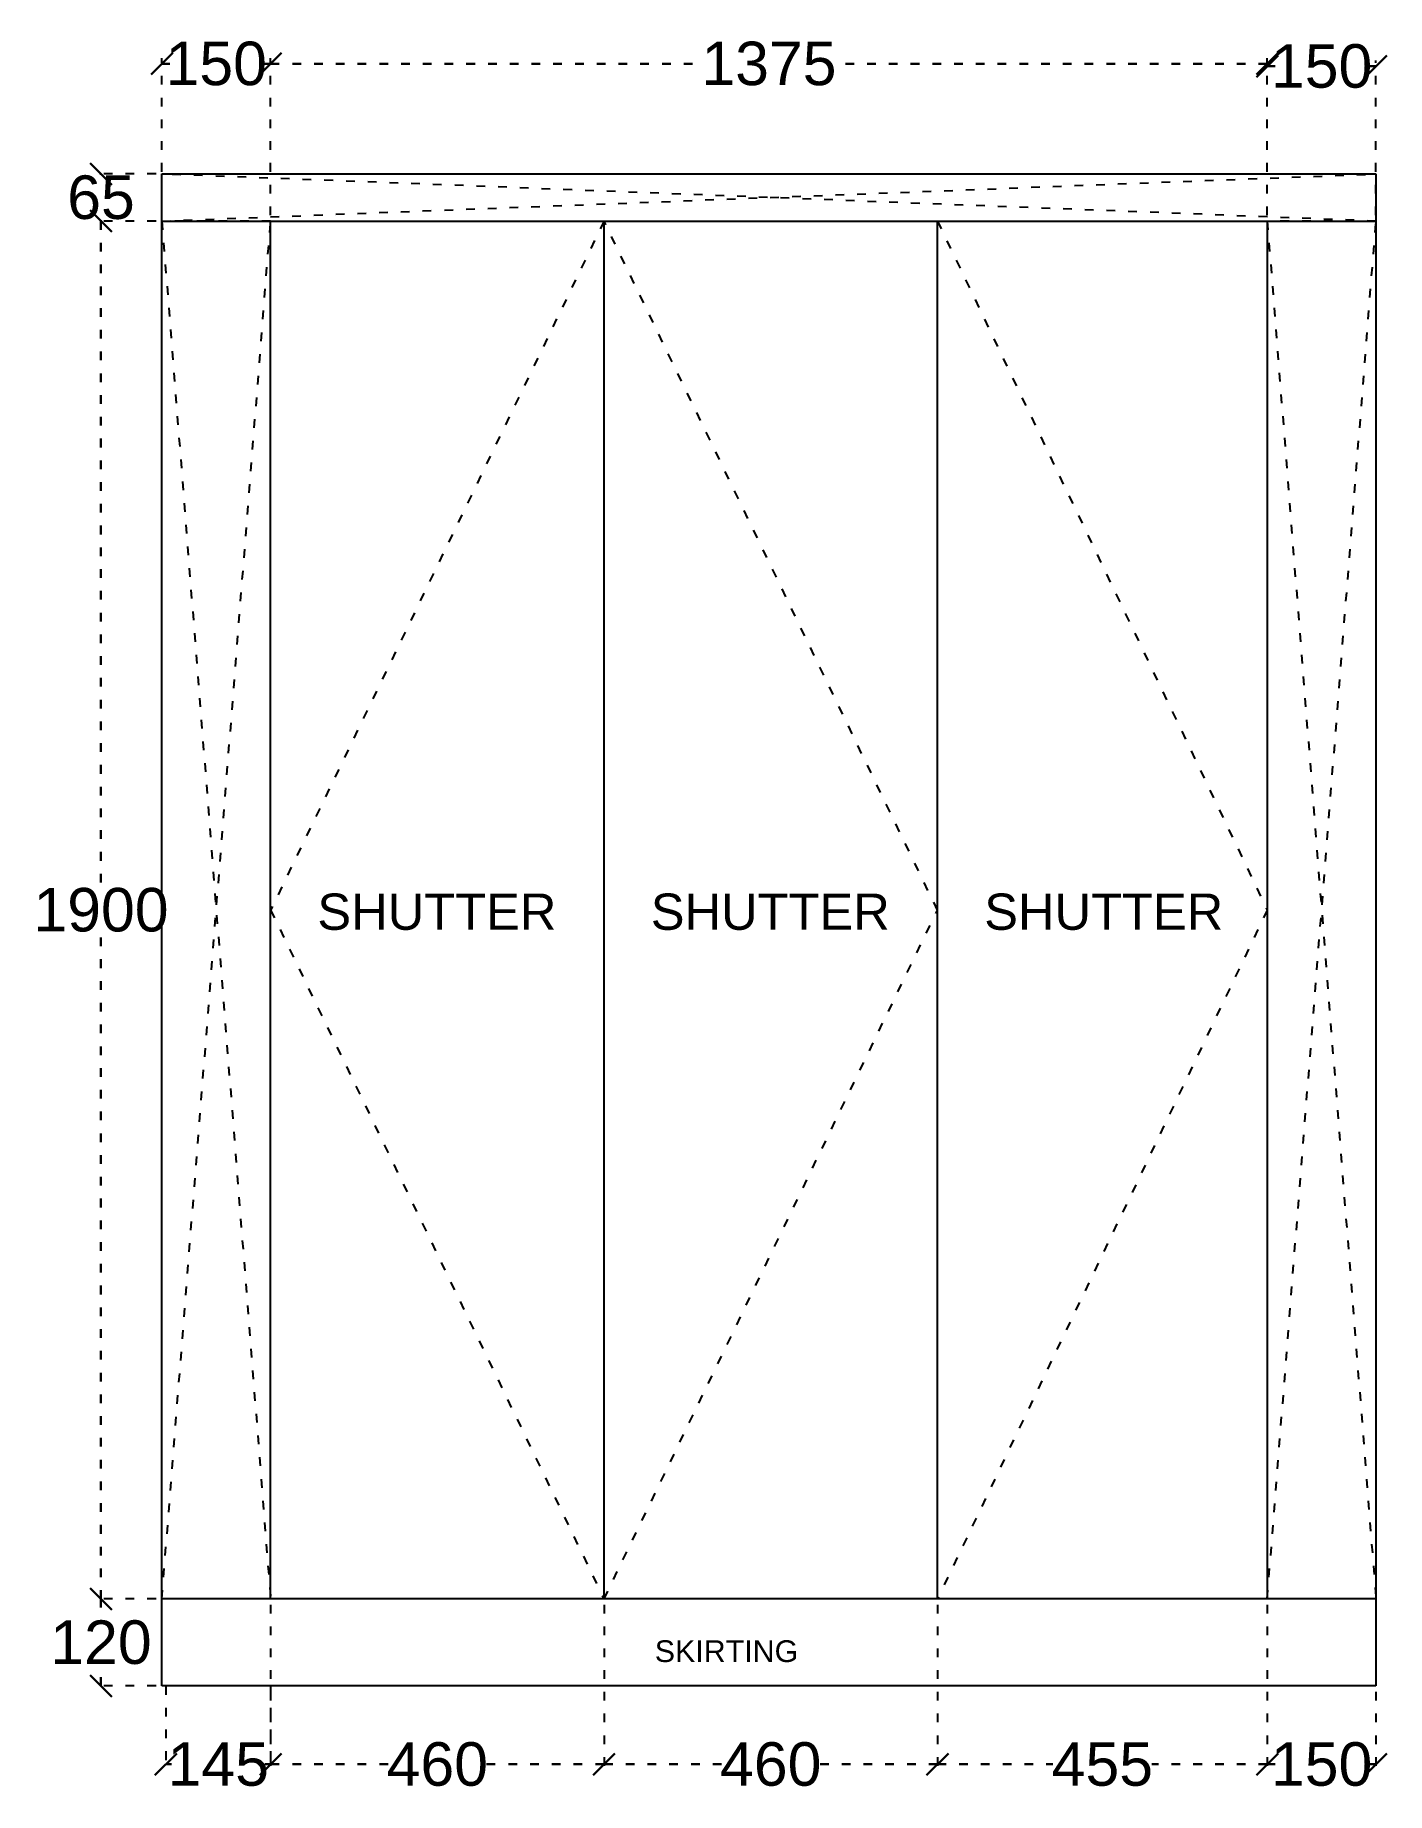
# Model space of a CAD drawing. Header units: millimetres. Extents: x 220712 to 1505573, y -354410 to 241923.
# Drawn here: x 309385 to 311250, y 118924 to 121348 of the extents above; entities that cross this region are included whole.
import ezdxf

# ---------------------------------------------------------------- set-up
doc = ezdxf.new("R2010")
doc.units = ezdxf.units.MM
doc.header["$MEASUREMENT"] = 0
doc.linetypes.add('ACAD_ISO03W100', pattern=[30, 12, -18])
doc.layers.add('Walls', color=253, linetype='Continuous')
doc.styles.get("Standard").update_dxf_attribs({"font": 'arial.ttf'})
doc.dimstyles.get("Standard").update_dxf_attribs({"dimtxt": 60, "dimasz": 30, "dimexe": 7.75, "dimexo": 8.13, "dimgap": 0.63, "dimtad": 0, "dimtih": 1, "dimtoh": 1, "dimdec": 0, "dimzin": 0, "dimtxsty": 'Standard', "dimblk": 'OBLIQUE', "dimcen": 2.25, "dimclrd": 1, "dimclre": 1, "dimclrt": 1, "dimadec": 0, "dimazin": 0, "dimtfac": 1, "dimtdec": 0, "dimtofl": 0, "dimtmove": 0, "dimatfit": 3, "dimfxl": 1, "dimtolj": 1, "dimtzin": 0, "dimlwd": 30, "dimarcsym": 0})

msp = doc.modelspace()

# ---------------------------------------------------------------- texts
at = {"color": 7, "char_height": 50, "attachment_point": 3}
for insert in [(310104.3, 120164.2), (310564.3, 120164.2), (311024.3, 120164.2)]:
    msp.add_mtext_dynamic_manual_height_columns('SHUTTER', width=300.775, gutter_width=1213, heights=[0], dxfattribs=dict(at, insert=insert))
at = {"color": 18, "true_color": 0x000000, "insert": (310240, 119134.5), "char_height": 30, "attachment_point": 1}
msp.add_mtext_dynamic_manual_height_columns('SKIRTING', width=2764.543, gutter_width=1, heights=[238.1], dxfattribs=at)

# ---------------------------------------------------------------- blocks, each defined once
blk = doc.blocks.new('_Oblique')
at = {"color": 0, "linetype": 'ByBlock', "lineweight": -2}
blk.add_line((-0.5, -0.5), (0.5, 0.5), dxfattribs=at)
blk = doc.blocks.new('*D2023')
at = {"layer": 'Defpoints', "color": 0, "linetype": 'ACAD_ISO03W100', "lineweight": -2, "transparency": 16777216}
for p in [(309560, 119191.5), (309476, 119071.5), (309560, 119071.5)]:
    blk.add_point(p, dxfattribs=at)
at = {"layer": 'Walls', "color": 1, "linetype": 'ACAD_ISO03W100', "lineweight": -2, "transparency": 16777216}
for p, q in [((309551.9, 119191.5), (309468.3, 119191.5)), ((309551.9, 119071.5), (309468.3, 119071.5))]:
    blk.add_line(p, q, dxfattribs=at)
at = {"layer": 'Walls', "color": 1, "linetype": 'ACAD_ISO03W100', "lineweight": 30, "transparency": 16777216}
for p, q in [((309476, 119191.5), (309476, 119162.8)), ((309476, 119071.5), (309476, 119100.2))]:
    blk.add_line(p, q, dxfattribs=at)
at = {"layer": 'Walls', "color": 1, "linetype": 'ACAD_ISO03W100', "lineweight": 30, "transparency": 16777216, "xscale": 30, "yscale": 30, "zscale": 30}
for p, rotation in [((309476, 119191.5), 90), ((309476, 119071.5), 270)]:
    blk.add_blockref('_Oblique', p, dxfattribs=dict(at, rotation=rotation))
at = {"layer": 'Walls', "color": 1, "linetype": 'ACAD_ISO03W100', "lineweight": -2, "transparency": 16777216, "insert": (309476, 119131.5), "char_height": 60, "attachment_point": 5}
blk.add_mtext('\\A1;120', dxfattribs=at)
blk = doc.blocks.new('*D2024')
at = {"layer": 'Defpoints', "color": 0, "linetype": 'ACAD_ISO03W100', "lineweight": -2, "transparency": 16777216}
for p in [(309560, 121091.5), (309476, 119191.5), (309560, 119191.5)]:
    blk.add_point(p, dxfattribs=at)
at = {"layer": 'Walls', "color": 1, "linetype": 'ACAD_ISO03W100', "lineweight": -2, "transparency": 16777216}
for p, q in [((309551.9, 121091.5), (309468.3, 121091.5)), ((309551.9, 119191.5), (309468.3, 119191.5))]:
    blk.add_line(p, q, dxfattribs=at)
at = {"layer": 'Walls', "color": 1, "linetype": 'ACAD_ISO03W100', "lineweight": 30, "transparency": 16777216}
for p, q in [((309476, 121091.5), (309476, 120172.8)), ((309476, 119191.5), (309476, 120110.2))]:
    blk.add_line(p, q, dxfattribs=at)
at = {"layer": 'Walls', "color": 1, "linetype": 'ACAD_ISO03W100', "lineweight": 30, "transparency": 16777216, "xscale": 30, "yscale": 30, "zscale": 30}
for p, rotation in [((309476, 121091.5), 90), ((309476, 119191.5), 270)]:
    blk.add_blockref('_Oblique', p, dxfattribs=dict(at, rotation=rotation))
at = {"layer": 'Walls', "color": 1, "linetype": 'ACAD_ISO03W100', "lineweight": -2, "transparency": 16777216, "insert": (309476, 120141.5), "char_height": 60, "attachment_point": 5}
blk.add_mtext('\\A1;1900', dxfattribs=at)
blk = doc.blocks.new('*D2025')
at = {"layer": 'Defpoints', "color": 0, "linetype": 'ACAD_ISO03W100', "lineweight": -2, "transparency": 16777216}
for p in [(309476, 121156.5), (309560, 121156.5), (309560, 121091.5)]:
    blk.add_point(p, dxfattribs=at)
at = {"layer": 'Walls', "color": 1, "linetype": 'ACAD_ISO03W100', "lineweight": -2, "transparency": 16777216}
for p, q in [((309551.9, 121156.5), (309468.3, 121156.5)), ((309551.9, 121091.5), (309468.3, 121091.5))]:
    blk.add_line(p, q, dxfattribs=at)
at = {"layer": 'Walls', "color": 1, "linetype": 'ACAD_ISO03W100', "lineweight": 30, "transparency": 16777216}
for p, q in [((309476, 121156.5), (309476, 121155.3)), ((309476, 121091.5), (309476, 121092.7))]:
    blk.add_line(p, q, dxfattribs=at)
at = {"layer": 'Walls', "color": 1, "linetype": 'ACAD_ISO03W100', "lineweight": 30, "transparency": 16777216, "xscale": 30, "yscale": 30, "zscale": 30}
for p, rotation in [((309476, 121156.5), 90), ((309476, 121091.5), 270)]:
    blk.add_blockref('_Oblique', p, dxfattribs=dict(at, rotation=rotation))
at = {"layer": 'Walls', "color": 1, "linetype": 'ACAD_ISO03W100', "lineweight": -2, "transparency": 16777216, "insert": (309476, 121124), "char_height": 60, "attachment_point": 5}
blk.add_mtext('\\A1;65', dxfattribs=at)
blk = doc.blocks.new('*D2026')
at = {"layer": 'Defpoints', "color": 0, "linetype": 'ACAD_ISO03W100', "lineweight": -2, "transparency": 16777216}
for p in [(309560, 121308.5), (309560, 121091.5), (309710, 121091.5)]:
    blk.add_point(p, dxfattribs=at)
at = {"layer": 'Walls', "color": 1, "linetype": 'ACAD_ISO03W100', "lineweight": -2, "transparency": 16777216}
for p, q in [((309560, 121099.6), (309560, 121316.2)), ((309710, 121099.6), (309710, 121316.2))]:
    blk.add_line(p, q, dxfattribs=at)
at = {"layer": 'Walls', "color": 1, "linetype": 'ACAD_ISO03W100', "lineweight": 30, "transparency": 16777216}
for p, q in [((309560, 121308.5), (309571, 121308.5)), ((309710, 121308.5), (309699, 121308.5))]:
    blk.add_line(p, q, dxfattribs=at)
at = {"layer": 'Walls', "color": 1, "linetype": 'ACAD_ISO03W100', "lineweight": 30, "transparency": 16777216, "xscale": 30, "yscale": 30, "zscale": 30, "rotation": 180}
blk.add_blockref('_Oblique', (309560, 121308.5), dxfattribs=at)
at = {"layer": 'Walls', "color": 1, "linetype": 'ACAD_ISO03W100', "lineweight": 30, "transparency": 16777216, "xscale": 30, "yscale": 30, "zscale": 30}
blk.add_blockref('_Oblique', (309710, 121308.5), dxfattribs=at)
at = {"layer": 'Walls', "color": 1, "linetype": 'ACAD_ISO03W100', "lineweight": -2, "transparency": 16777216, "insert": (309635, 121308.5), "char_height": 60, "attachment_point": 5}
blk.add_mtext('\\A1;150', dxfattribs=at)
blk = doc.blocks.new('*D2027')
at = {"layer": 'Defpoints', "color": 0, "linetype": 'ACAD_ISO03W100', "lineweight": -2, "transparency": 16777216}
for p in [(311085, 121308.5), (309710, 121091.5), (311085, 121091.5)]:
    blk.add_point(p, dxfattribs=at)
at = {"layer": 'Walls', "color": 1, "linetype": 'ACAD_ISO03W100', "lineweight": -2, "transparency": 16777216}
for p, q in [((309710, 121099.6), (309710, 121316.2)), ((311085, 121099.6), (311085, 121316.2))]:
    blk.add_line(p, q, dxfattribs=at)
at = {"layer": 'Walls', "color": 1, "linetype": 'ACAD_ISO03W100', "lineweight": 30, "transparency": 16777216}
for p, q in [((309710, 121308.5), (310309.9, 121308.5)), ((311085, 121308.5), (310485.1, 121308.5))]:
    blk.add_line(p, q, dxfattribs=at)
at = {"layer": 'Walls', "color": 1, "linetype": 'ACAD_ISO03W100', "lineweight": 30, "transparency": 16777216, "xscale": 30, "yscale": 30, "zscale": 30, "rotation": 180}
blk.add_blockref('_Oblique', (309710, 121308.5), dxfattribs=at)
at = {"layer": 'Walls', "color": 1, "linetype": 'ACAD_ISO03W100', "lineweight": 30, "transparency": 16777216, "xscale": 30, "yscale": 30, "zscale": 30}
blk.add_blockref('_Oblique', (311085, 121308.5), dxfattribs=at)
at = {"layer": 'Walls', "color": 1, "linetype": 'ACAD_ISO03W100', "lineweight": -2, "transparency": 16777216, "insert": (310397.5, 121308.5), "char_height": 60, "attachment_point": 5}
blk.add_mtext('\\A1;1375', dxfattribs=at)
blk = doc.blocks.new('*D2028')
at = {"layer": 'Defpoints', "color": 0, "linetype": 'ACAD_ISO03W100', "lineweight": -2, "transparency": 16777216}
for p in [(311235, 121305), (311085, 121091.5), (311235, 121091.5)]:
    blk.add_point(p, dxfattribs=at)
at = {"layer": 'Walls', "color": 1, "linetype": 'ACAD_ISO03W100', "lineweight": -2, "transparency": 16777216}
for p, q in [((311085, 121099.6), (311085, 121312.8)), ((311235, 121099.6), (311235, 121312.8))]:
    blk.add_line(p, q, dxfattribs=at)
at = {"layer": 'Walls', "color": 1, "linetype": 'ACAD_ISO03W100', "lineweight": 30, "transparency": 16777216}
for p, q in [((311085, 121305), (311096, 121305)), ((311235, 121305), (311224, 121305))]:
    blk.add_line(p, q, dxfattribs=at)
at = {"layer": 'Walls', "color": 1, "linetype": 'ACAD_ISO03W100', "lineweight": 30, "transparency": 16777216, "xscale": 30, "yscale": 30, "zscale": 30, "rotation": 180}
blk.add_blockref('_Oblique', (311085, 121305), dxfattribs=at)
at = {"layer": 'Walls', "color": 1, "linetype": 'ACAD_ISO03W100', "lineweight": 30, "transparency": 16777216, "xscale": 30, "yscale": 30, "zscale": 30}
blk.add_blockref('_Oblique', (311235, 121305), dxfattribs=at)
at = {"layer": 'Walls', "color": 1, "linetype": 'ACAD_ISO03W100', "lineweight": -2, "transparency": 16777216, "insert": (311160, 121305), "char_height": 60, "attachment_point": 5}
blk.add_mtext('\\A1;150', dxfattribs=at)
blk = doc.blocks.new('*D2029')
at = {"layer": 'Defpoints', "color": 0, "linetype": 'ACAD_ISO03W100', "lineweight": -2, "transparency": 16777216}
for p in [(309710, 119191.5), (310170, 119191.5), (310170, 118963.5)]:
    blk.add_point(p, dxfattribs=at)
at = {"layer": 'Walls', "color": 1, "linetype": 'ACAD_ISO03W100', "lineweight": -2, "transparency": 16777216}
for p, q in [((309710, 119183.4), (309710, 118955.8)), ((310170, 119183.4), (310170, 118955.8))]:
    blk.add_line(p, q, dxfattribs=at)
at = {"layer": 'Walls', "color": 1, "linetype": 'ACAD_ISO03W100', "lineweight": 30, "transparency": 16777216}
for p, q in [((309710, 118963.5), (309872, 118963.5)), ((310170, 118963.5), (310008, 118963.5))]:
    blk.add_line(p, q, dxfattribs=at)
at = {"layer": 'Walls', "color": 1, "linetype": 'ACAD_ISO03W100', "lineweight": 30, "transparency": 16777216, "xscale": 30, "yscale": 30, "zscale": 30, "rotation": 180}
blk.add_blockref('_Oblique', (309710, 118963.5), dxfattribs=at)
at = {"layer": 'Walls', "color": 1, "linetype": 'ACAD_ISO03W100', "lineweight": 30, "transparency": 16777216, "xscale": 30, "yscale": 30, "zscale": 30}
blk.add_blockref('_Oblique', (310170, 118963.5), dxfattribs=at)
at = {"layer": 'Walls', "color": 1, "linetype": 'ACAD_ISO03W100', "lineweight": -2, "transparency": 16777216, "insert": (309940, 118963.5), "char_height": 60, "attachment_point": 5}
blk.add_mtext('\\A1;460', dxfattribs=at)
blk = doc.blocks.new('*D2030')
at = {"layer": 'Defpoints', "color": 0, "linetype": 'ACAD_ISO03W100', "lineweight": -2, "transparency": 16777216}
for p in [(310170, 119191.5), (310630, 119191.5), (310630, 118963.5)]:
    blk.add_point(p, dxfattribs=at)
at = {"layer": 'Walls', "color": 1, "linetype": 'ACAD_ISO03W100', "lineweight": -2, "transparency": 16777216}
for p, q in [((310170, 119183.4), (310170, 118955.8)), ((310630, 119183.4), (310630, 118955.8))]:
    blk.add_line(p, q, dxfattribs=at)
at = {"layer": 'Walls', "color": 1, "linetype": 'ACAD_ISO03W100', "lineweight": 30, "transparency": 16777216}
for p, q in [((310170, 118963.5), (310332, 118963.5)), ((310630, 118963.5), (310468, 118963.5))]:
    blk.add_line(p, q, dxfattribs=at)
at = {"layer": 'Walls', "color": 1, "linetype": 'ACAD_ISO03W100', "lineweight": 30, "transparency": 16777216, "xscale": 30, "yscale": 30, "zscale": 30, "rotation": 180}
blk.add_blockref('_Oblique', (310170, 118963.5), dxfattribs=at)
at = {"layer": 'Walls', "color": 1, "linetype": 'ACAD_ISO03W100', "lineweight": 30, "transparency": 16777216, "xscale": 30, "yscale": 30, "zscale": 30}
blk.add_blockref('_Oblique', (310630, 118963.5), dxfattribs=at)
at = {"layer": 'Walls', "color": 1, "linetype": 'ACAD_ISO03W100', "lineweight": -2, "transparency": 16777216, "insert": (310400, 118963.5), "char_height": 60, "attachment_point": 5}
blk.add_mtext('\\A1;460', dxfattribs=at)
blk = doc.blocks.new('*D2031')
at = {"layer": 'Defpoints', "color": 0, "linetype": 'ACAD_ISO03W100', "lineweight": -2, "transparency": 16777216}
for p in [(310630, 119191.5), (311085, 119191.5), (311085, 118963.5)]:
    blk.add_point(p, dxfattribs=at)
at = {"layer": 'Walls', "color": 1, "linetype": 'ACAD_ISO03W100', "lineweight": -2, "transparency": 16777216}
for p, q in [((310630, 119183.4), (310630, 118955.8)), ((311085, 119183.4), (311085, 118955.8))]:
    blk.add_line(p, q, dxfattribs=at)
at = {"layer": 'Walls', "color": 1, "linetype": 'ACAD_ISO03W100', "lineweight": 30, "transparency": 16777216}
for p, q in [((310630, 118963.5), (310789.2, 118963.5)), ((311085, 118963.5), (310925.8, 118963.5))]:
    blk.add_line(p, q, dxfattribs=at)
at = {"layer": 'Walls', "color": 1, "linetype": 'ACAD_ISO03W100', "lineweight": 30, "transparency": 16777216, "xscale": 30, "yscale": 30, "zscale": 30, "rotation": 180}
blk.add_blockref('_Oblique', (310630, 118963.5), dxfattribs=at)
at = {"layer": 'Walls', "color": 1, "linetype": 'ACAD_ISO03W100', "lineweight": 30, "transparency": 16777216, "xscale": 30, "yscale": 30, "zscale": 30}
blk.add_blockref('_Oblique', (311085, 118963.5), dxfattribs=at)
at = {"layer": 'Walls', "color": 1, "linetype": 'ACAD_ISO03W100', "lineweight": -2, "transparency": 16777216, "insert": (310857.5, 118963.5), "char_height": 60, "attachment_point": 5}
blk.add_mtext('\\A1;455', dxfattribs=at)
blk = doc.blocks.new('*D2032')
at = {"layer": 'Defpoints', "color": 0, "linetype": 'ACAD_ISO03W100', "lineweight": -2, "transparency": 16777216}
for p in [(311085, 119191.5), (311235, 119191.5), (311085, 118963.5)]:
    blk.add_point(p, dxfattribs=at)
at = {"layer": 'Walls', "color": 1, "linetype": 'ACAD_ISO03W100', "lineweight": -2, "transparency": 16777216}
for p, q in [((311085, 119183.4), (311085, 118955.8)), ((311235, 119183.4), (311235, 118955.8))]:
    blk.add_line(p, q, dxfattribs=at)
at = {"layer": 'Walls', "color": 1, "linetype": 'ACAD_ISO03W100', "lineweight": 30, "transparency": 16777216}
for p, q in [((311085, 118963.5), (311096, 118963.5)), ((311235, 118963.5), (311224, 118963.5))]:
    blk.add_line(p, q, dxfattribs=at)
at = {"layer": 'Walls', "color": 1, "linetype": 'ACAD_ISO03W100', "lineweight": 30, "transparency": 16777216, "xscale": 30, "yscale": 30, "zscale": 30, "rotation": 180}
blk.add_blockref('_Oblique', (311085, 118963.5), dxfattribs=at)
at = {"layer": 'Walls', "color": 1, "linetype": 'ACAD_ISO03W100', "lineweight": 30, "transparency": 16777216, "xscale": 30, "yscale": 30, "zscale": 30}
blk.add_blockref('_Oblique', (311235, 118963.5), dxfattribs=at)
at = {"layer": 'Walls', "color": 1, "linetype": 'ACAD_ISO03W100', "lineweight": -2, "transparency": 16777216, "insert": (311160, 118963.5), "char_height": 60, "attachment_point": 5}
blk.add_mtext('\\A1;150', dxfattribs=at)
blk = doc.blocks.new('*D2033')
at = {"layer": 'Defpoints', "color": 0, "linetype": 'ACAD_ISO03W100', "lineweight": -2, "transparency": 16777216}
for p in [(309565.5, 119079.5), (309710, 119079.5), (309710, 118963.5)]:
    blk.add_point(p, dxfattribs=at)
at = {"layer": 'Walls', "color": 1, "linetype": 'ACAD_ISO03W100', "lineweight": -2, "transparency": 16777216}
for p, q in [((309565.5, 119071.4), (309565.5, 118955.8)), ((309710, 119071.4), (309710, 118955.8))]:
    blk.add_line(p, q, dxfattribs=at)
at = {"layer": 'Walls', "color": 1, "linetype": 'ACAD_ISO03W100', "lineweight": 30, "transparency": 16777216}
for p, q in [((309565.5, 118963.5), (309573.4, 118963.5)), ((309710, 118963.5), (309702.1, 118963.5))]:
    blk.add_line(p, q, dxfattribs=at)
at = {"layer": 'Walls', "color": 1, "linetype": 'ACAD_ISO03W100', "lineweight": 30, "transparency": 16777216, "xscale": 30, "yscale": 30, "zscale": 30, "rotation": 180}
blk.add_blockref('_Oblique', (309565.5, 118963.5), dxfattribs=at)
at = {"layer": 'Walls', "color": 1, "linetype": 'ACAD_ISO03W100', "lineweight": 30, "transparency": 16777216, "xscale": 30, "yscale": 30, "zscale": 30}
blk.add_blockref('_Oblique', (309710, 118963.5), dxfattribs=at)
at = {"layer": 'Walls', "color": 1, "linetype": 'ACAD_ISO03W100', "lineweight": -2, "transparency": 16777216, "insert": (309637.8, 118963.5), "char_height": 60, "attachment_point": 5}
blk.add_mtext('\\A1;145', dxfattribs=at)

# ---------------------------------------------------------------- dimensions: what is measured, and where the dimension line sits
at = {"layer": 'Walls', "color": 240, "linetype": 'ACAD_ISO03W100', "lineweight": -2, "true_color": 0xed1f24}
for base, p1, p2, picture, middle in [((309560, 121308.5), (309710, 121091.5), (309560, 121091.5), '*D2026', (309635, 121308.5)), ((311085, 121308.5), (309710, 121091.5), (311085, 121091.5), '*D2027', (310397.5, 121308.5)), ((311235, 121305), (311085, 121091.5), (311235, 121091.5), '*D2028', (311160, 121305)), ((310170, 118963.5), (309710, 119191.5), (310170, 119191.5), '*D2029', (309940, 118963.5)), ((310630, 118963.5), (310170, 119191.5), (310630, 119191.5), '*D2030', (310400, 118963.5)), ((311085, 118963.5), (310630, 119191.5), (311085, 119191.5), '*D2031', (310857.5, 118963.5)), ((311085, 118963.5), (311235, 119191.5), (311085, 119191.5), '*D2032', (311160, 118963.5)), ((309710, 118963.5), (309565.5, 119079.5), (309710, 119079.5), '*D2033', (309637.75, 118963.5))]:
    dim = msp.add_linear_dim(base=base, p1=p1, p2=p2, dimstyle='Standard', dxfattribs=at)
    dim.commit()
    dim.dimension.update_dxf_attribs({"geometry": picture, "text_midpoint": middle})
for base, p1, p2, picture, middle in [((309476, 121156.5), (309560, 121091.5), (309560, 121156.5), '*D2025', (309476, 121124)), ((309476, 119191.5), (309560, 121091.5), (309560, 119191.5), '*D2024', (309476, 120141.5)), ((309476, 119071.5), (309560, 119191.5), (309560, 119071.5), '*D2023', (309476, 119131.5))]:
    dim = msp.add_linear_dim(base=base, p1=p1, p2=p2, angle=90, dimstyle='Standard', dxfattribs=at)
    dim.commit()
    dim.dimension.update_dxf_attribs({"geometry": picture, "text_midpoint": middle})

# ---------------------------------------------------------------- linework, layer by layer
at = {"layer": 'Walls', "color": 18, "lineweight": -2, "true_color": 0x000000}
for p, q in [((309560, 121156.5), (311235, 121156.5)), ((309560, 119071.5), (309560, 121156.5)), ((311235, 121156.5), (311235, 119071.5)), ((309560, 121091.5), (311235, 121091.5)), ((309710, 119191.5), (309710, 121091.5)), ((310170, 119191.5), (310170, 121091.5)), ((310630, 119191.5), (310630, 121091.5)), ((311085, 121091.5), (311085, 119191.5)), ((311235, 119191.5), (309560, 119191.5)), ((311235, 119071.5), (309560, 119071.5))]:
    msp.add_line(p, q, dxfattribs=at)
at = {"layer": 'Walls', "color": 240, "linetype": 'ACAD_ISO03W100', "lineweight": -2, "true_color": 0xed1f24}
for points in [[(309560, 121091.5), (311235, 121156.5), (311235, 121091.5), (309560, 121156.5)], [(309560, 119191.5), (309710, 121091.5), (309560, 121091.5), (309710, 119191.5)], [(311085, 119191.5), (311235, 121091.5), (311085, 121091.5), (311235, 119191.5)]]:
    msp.add_lwpolyline(points, dxfattribs=at)
at = {"layer": 'Walls', "color": 9, "linetype": 'ACAD_ISO03W100', "lineweight": -2, "true_color": 0xc7c8ca}
for points in [[(310170, 121091.5), (309710, 120141.5), (310170, 119191.5), (310630, 120141.5), (310170, 121091.5)], [(310630, 121091.5), (311085, 120141.5), (310630, 119191.5)]]:
    msp.add_lwpolyline(points, dxfattribs=at)

msp.set_redraw_order([(e.dxf.handle, doc.entitydb.next_handle()) for e in msp.query("TEXT MTEXT ATTDEF DIMENSION ARC_DIMENSION")])  # texts and dimensions are drawn at this point

doc.saveas('drawing.dxf')
